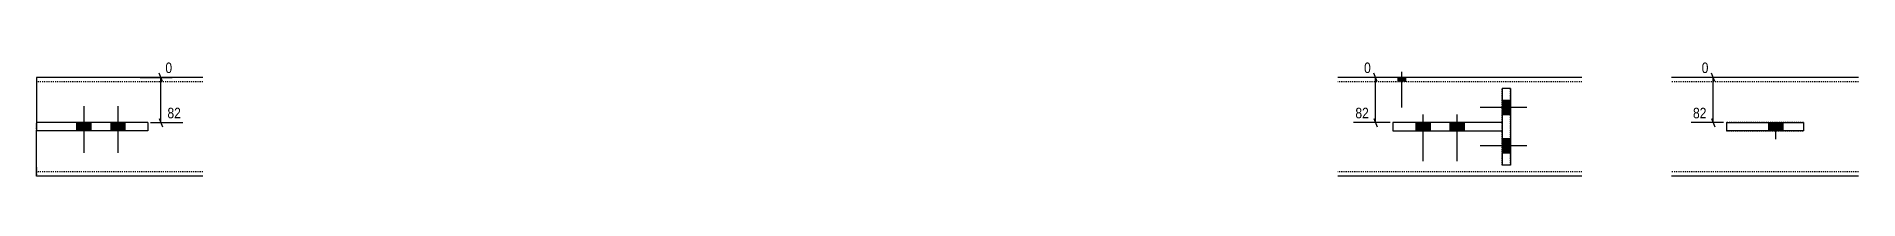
# Model space of a CAD drawing. Header units: millimetres. Extents: x 26 to 44344, y 8 to 1492.
# Drawn here: x 22609 to 25919, y 140 to 352 of the extents above; entities that cross this region are included whole.
import ezdxf

# ---------------------------------------------------------------- set-up
doc = ezdxf.new("R2010")
doc.units = ezdxf.units.MM
doc.linetypes.add('DXK_LINE_DOT2', pattern=[3.9198, 1.9599, -1.9599])
doc.layers.add('MÅLSÆTNING', color=7, linetype='Continuous')
doc.layers.add('STÅL', color=7, linetype='Continuous')
doc.styles.add('Arial Narrow', font='ARIALN.TTF', dxfattribs={"height": 0.2})

msp = doc.modelspace()

# ---------------------------------------------------------------- hatches: boundary and pattern name
at = {"layer": 'STÅL', "linetype": 'Continuous'}
for points in [[(25095.5, 319.5), (25081.5, 319.5), (25081.5, 311.5), (25095.5, 311.5)], [(25286, 251.5), (25286, 277.5), (25271, 277.5), (25271, 251.5)], [(22707.6, 237), (22681.6, 237), (22681.6, 222), (22707.6, 222)], [(22769.4, 237), (22743.4, 237), (22743.4, 222), (22769.4, 222)], [(25140.1, 237), (25114.1, 237), (25114.1, 222), (25140.1, 222)], [(25201.9, 237), (25175.9, 237), (25175.9, 222), (25201.9, 222)], [(25781.5, 237), (25755.5, 237), (25755.5, 222), (25781.5, 222)], [(25286, 181.5), (25286, 207.5), (25271, 207.5), (25271, 181.5)]]:
    msp.add_hatch(color=96, dxfattribs=at).paths.add_polyline_path(points)

# ---------------------------------------------------------------- linework, layer by layer
at = {"layer": 'MÅLSÆTNING', "color": 7, "linetype": 'Continuous'}
for p, q in [((22796.8, 319.5), (22855, 319.5)), ((22837.3, 312), (22831.3, 327)), ((22834.3, 237), (22834.3, 319.5)), ((25060.6, 319.5), (25020.3, 319.5)), ((25044, 312), (25038, 327)), ((25041, 237), (25041, 319.5)), ((25674.7, 319.5), (25633.6, 319.5)), ((25657.3, 312), (25651.3, 327)), ((25654.3, 237), (25654.3, 319.5)), ((22815.8, 237), (22874.5, 237)), ((22831.3, 244.5), (22837.3, 229.5)), ((25067.7, 237), (25000.8, 237)), ((25038, 244.5), (25044, 229.5)), ((25673.5, 237), (25614.2, 237)), ((25651.3, 244.5), (25657.3, 229.5))]:
    msp.add_line(p, q, dxfattribs=at)
at = {"layer": 'STÅL', "color": 2, "linetype": 'Continuous'}
for p, q in [((22910.8, 319.5), (22608.5, 319.5)), ((22608.5, 319.5), (22608.5, 237)), ((25416, 319.5), (24972.7, 319.5)), ((25271, 299.5), (25271, 159.5)), ((25286, 299.5), (25271, 299.5)), ((25286, 299.5), (25286, 159.5)), ((25918.5, 319.5), (25578.5, 319.5)), ((22810.8, 237), (22608.5, 237)), ((22608.5, 237), (22608.5, 222)), ((22687.1, 222), (22687.1, 237)), ((22810.8, 237), (22810.8, 222)), ((25271, 237), (25072.7, 237)), ((25072.7, 237), (25072.7, 222)), ((25196.4, 222), (25196.4, 237)), ((25678.5, 237), (25678.5, 222)), ((25678.5, 237), (25818.5, 237)), ((25818.5, 237), (25818.5, 222)), ((22608.5, 155.5), (22608.5, 222)), ((22810.8, 222), (22608.5, 222)), ((25072.7, 222), (25271, 222)), ((25678.5, 222), (25678.5, 222)), ((25818.5, 222), (25678.5, 222)), ((25818.5, 222), (25818.5, 222)), ((22608.5, 139.5), (22608.5, 155.5)), ((22910.8, 139.5), (22608.5, 139.5)), ((25416, 139.5), (24972.7, 139.5)), ((25286, 159.5), (25271, 159.5)), ((25918.5, 139.5), (25578.5, 139.5))]:
    msp.add_line(p, q, dxfattribs=at)
at = {"layer": 'STÅL', "color": 7, "linetype": 'DXK_LINE_DOT2'}
for p, q in [((22910.8, 311.5), (22608.5, 311.5)), ((25416, 311.5), (24972.7, 311.5)), ((25286, 299.5), (25271, 299.5)), ((25271, 159.5), (25271, 299.5)), ((25286, 159.5), (25286, 299.5)), ((25918.5, 311.5), (25578.5, 311.5)), ((22608.5, 222), (22608.5, 237)), ((25271, 237), (25271.2, 237)), ((25271.2, 237), (25271.2, 222)), ((25678.5, 237), (25678.5, 237)), ((25818.5, 237), (25678.5, 237)), ((25818.5, 237), (25818.5, 237)), ((25271.2, 222), (25271, 222)), ((25678.5, 222), (25818.5, 222)), ((22608.5, 155.5), (22608.5, 140.7)), ((22910.8, 147.5), (22608.5, 147.5)), ((25416, 147.5), (24972.7, 147.5)), ((25286, 159.5), (25271, 159.5)), ((25918.5, 147.5), (25578.5, 147.5))]:
    msp.add_line(p, q, dxfattribs=at)
at = {"layer": 'STÅL', "color": 96, "linetype": 'Continuous'}
for p, q in [((25081.5, 319.5), (25081.5, 311.5)), ((25088.5, 329.5), (25088.5, 264.5)), ((25095.5, 319.5), (25095.5, 311.5)), ((22694.6, 267), (22694.6, 182)), ((22756.4, 267), (22756.4, 182)), ((25286, 277.5), (25271, 277.5)), ((22681.6, 237), (22681.6, 222)), ((22707.6, 237), (22707.6, 222)), ((22743.4, 237), (22743.4, 222)), ((22769.4, 237), (22769.4, 222)), ((25114.1, 237), (25114.1, 222)), ((25127.1, 252), (25127.1, 167)), ((25140.1, 237), (25140.1, 222)), ((25175.9, 237), (25175.9, 222)), ((25188.9, 252), (25188.9, 167)), ((25201.9, 237), (25201.9, 222)), ((25316, 264.5), (25231, 264.5)), ((25286, 251.5), (25271, 251.5)), ((25755.5, 222), (25755.5, 237)), ((25768.5, 207), (25768.5, 237)), ((25781.5, 222), (25781.5, 237)), ((25286, 207.5), (25271, 207.5)), ((25316, 194.5), (25231, 194.5)), ((25286, 181.5), (25271, 181.5))]:
    msp.add_line(p, q, dxfattribs=at)
at = {"layer": 'STÅL', "color": 96, "linetype": 'DXK_LINE_DOT2'}
for p, q in [((25286, 277.5), (25271, 277.5)), ((25316, 264.5), (25231, 264.5)), ((25286, 251.5), (25271, 251.5)), ((25286, 207.5), (25271, 207.5)), ((25316, 194.5), (25231, 194.5)), ((25286, 181.5), (25271, 181.5))]:
    msp.add_line(p, q, dxfattribs=at)

# ---------------------------------------------------------------- next in the draw order: wipeouts: each hides what was drawn before it
at = {"color": 0, "linetype": 'Continuous'}
for points in [[(22859, 323.5), (22859, 351.5), (22838.8, 351.5), (22838.8, 323.5)], [(25036.5, 323.5), (25036.5, 351.5), (25016.3, 351.5), (25016.3, 323.5)], [(25649.8, 323.5), (25649.8, 351.5), (25629.6, 351.5), (25629.6, 323.5)], [(22874.9, 241), (22874.9, 269), (22842.5, 269), (22842.5, 241)], [(25032.9, 241), (25032.9, 269), (25000.5, 269), (25000.5, 241)], [(25646.2, 241), (25646.2, 269), (25613.8, 269), (25613.8, 241)]]:
    msp.add_wipeout(points, dxfattribs=at).dxf.layer = 'MÅLSÆTNING'

# ---------------------------------------------------------------- next in the draw order: texts
at = {"layer": 'MÅLSÆTNING', "color": 3, "linetype": 'Continuous', "style": 'Arial Narrow'}
for s, height, p in [('0', 19.1, (22842.8, 327.5)), ('0', 19.1, (25020.3, 327.5)), ('0', 19.1, (25633.6, 327.5)), ('82', 19.09, (22846.5, 245)), ('82', 19.09, (25004.5, 245)), ('82', 19.09, (25617.8, 245))]:
    msp.add_text(s, height=height, dxfattribs=at).set_placement(p)

doc.saveas('drawing.dxf')
